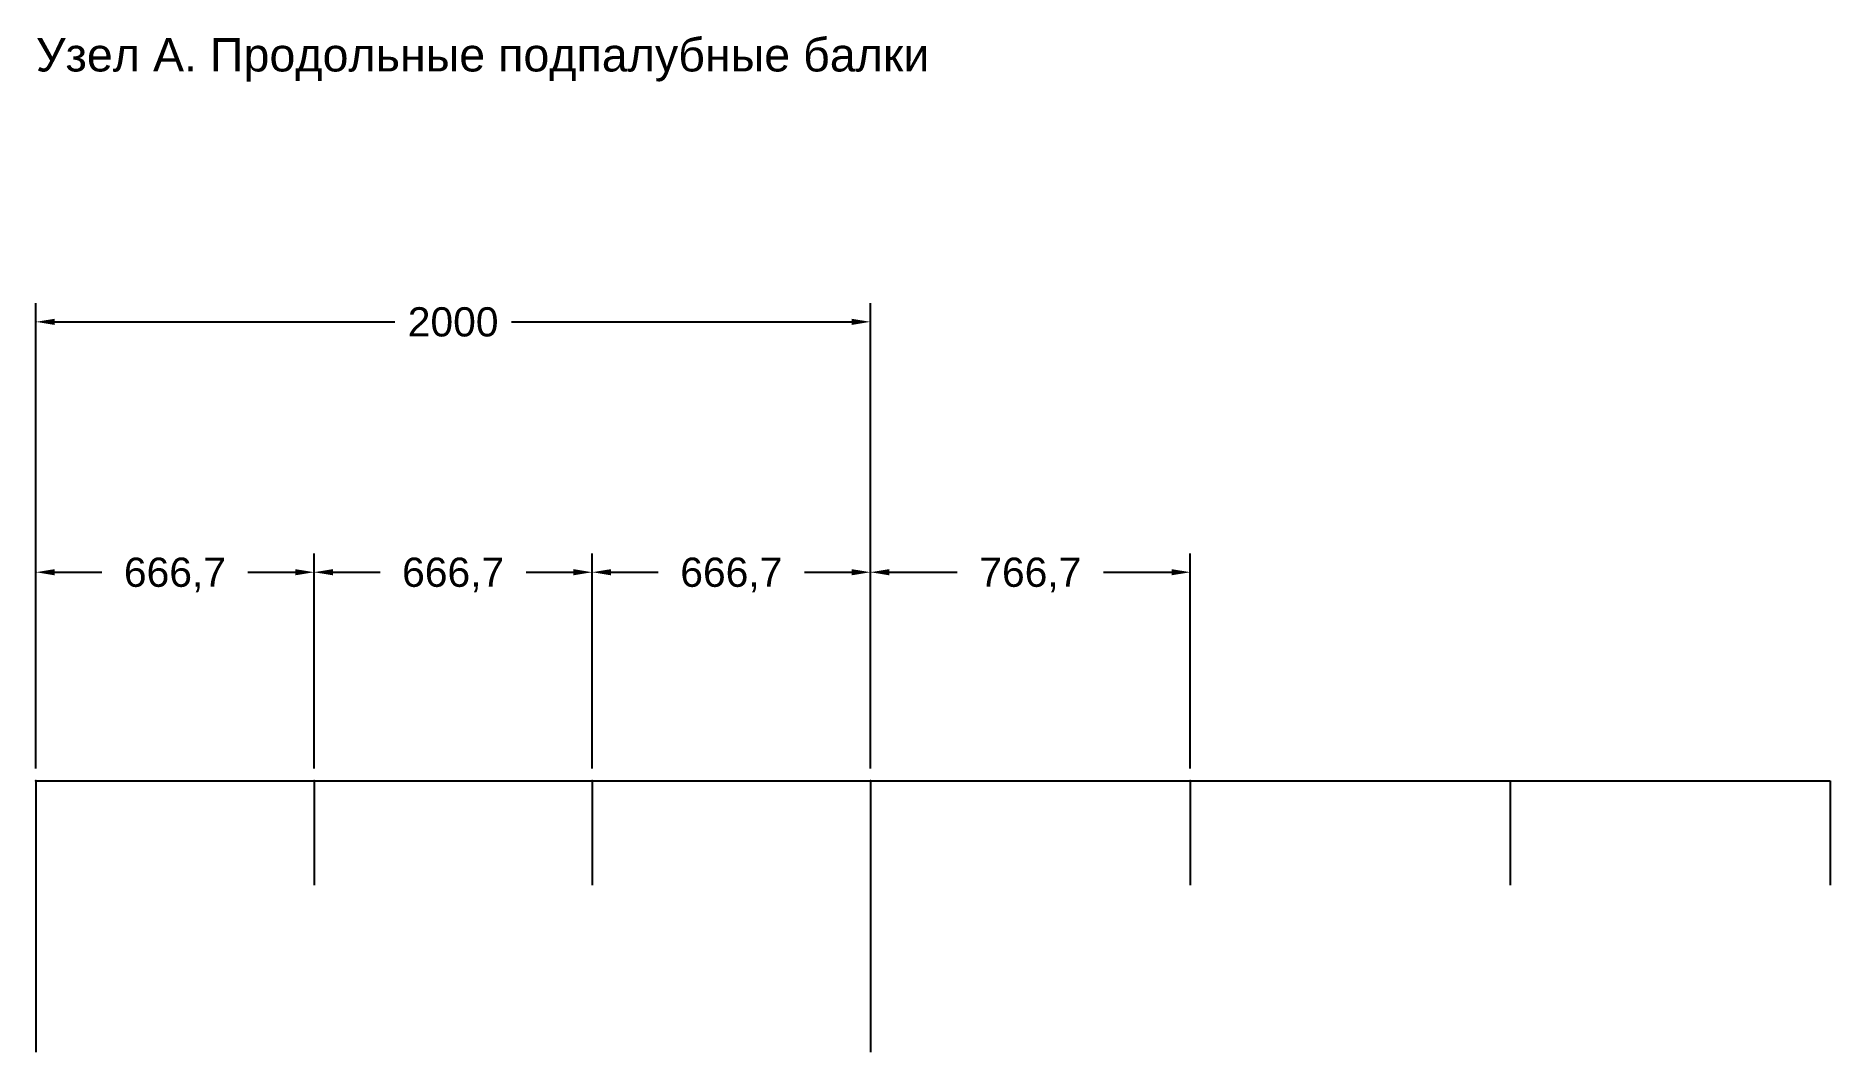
# Model space of a CAD drawing. Header units: millimetres. Extents: x -5500 to 159150, y -17410 to 188095.
# Drawn here: x 0 to 4300, y 71350 to 73785 of the extents above; entities that cross this region are included whole.
import ezdxf
from ezdxf.enums import TextEntityAlignment as Align

# ---------------------------------------------------------------- set-up
doc = ezdxf.new("R2010")
doc.units = ezdxf.units.MM
for name, color, linetype in [('ARR_0', 7, 'Continuous'), ('ARR_BOUNDARY', 1, 'Continuous'), ('ARR_Defpoints', 7, 'Continuous'), ('ARR_HULL', 7, 'Continuous'), ('ARR_NOTE', 7, 'Continuous'), ('ARR_SECONDARY', 4, 'Continuous')]:
    doc.layers.add(name, color=color, linetype=linetype)
doc.styles.add('unicode', font='arial.ttf')

msp = doc.modelspace()

# ---------------------------------------------------------------- texts
at = {"layer": 'ARR_0', "color": 7, "style": 'unicode'}
for s, p in [('2000', (1000, 73100)), ('666,7', (333.3, 72500)), ('666,7', (1000, 72500)), ('666,7', (1666.7, 72500)), ('766,7', (2383.3, 72500))]:
    msp.add_text(s, height=70, dxfattribs=at).set_placement(p, align=Align.MIDDLE_CENTER)
at = {"layer": 'ARR_NOTE', "style": 'unicode'}
msp.add_text('Узел А. Продольные подпалубные балки', height=80, dxfattribs=at).set_placement((0, 73700))

# ---------------------------------------------------------------- blocks, each defined once
blk = doc.blocks.new('_CLOSEDFILLED0')
at = {"layer": 'ARR_0', "color": 0, "linetype": 'ByBlock'}
blk.add_solid([(-1, 0.164), (0, 0), (-1, -0.164)], dxfattribs=at)

# ---------------------------------------------------------------- linework, layer by layer
at = {"layer": 'ARR_0', "color": 2}
for p, q in [((0, 72030), (0, 73145)), ((2000, 72030), (2000, 73145)), ((45, 73100), (860, 73100)), ((1140, 73100), (1955, 73100)), ((0, 72030), (0, 72545)), ((666.7, 72030), (666.7, 72545)), ((666.7, 72030), (666.7, 72545)), ((1333.3, 72030), (1333.3, 72545)), ((1333.3, 72030), (1333.3, 72545)), ((2000, 72030), (2000, 72545)), ((2000, 72030), (2000, 72545)), ((2766.7, 72030), (2766.7, 72545)), ((45, 72500), (158.3, 72500)), ((508.3, 72500), (621.7, 72500)), ((711.7, 72500), (825, 72500)), ((1175, 72500), (1288.3, 72500)), ((1378.3, 72500), (1491.7, 72500)), ((1841.7, 72500), (1955, 72500)), ((2045, 72500), (2208.3, 72500)), ((2558.3, 72500), (2721.7, 72500))]:
    msp.add_line(p, q, dxfattribs=at)
at = {"layer": 'ARR_BOUNDARY'}
msp.add_line((2000, 72000), (2000, 71350), dxfattribs=at)
at = {"layer": 'ARR_Defpoints'}
for p in [(0, 73100), (0, 72500), (666.7, 72500), (1333.3, 72500), (2000, 72500), (0, 72000), (0, 72000), (666.7, 72000), (666.7, 72000), (1333.3, 72000), (1333.3, 72000), (2000, 72000), (2000, 72000), (2000, 72000), (2766.7, 72000)]:
    msp.add_point(p, dxfattribs=at)
at = {"layer": 'ARR_HULL'}
for q in [(4300, 72000), (0, 71350)]:
    msp.add_line((0, 72000), q, dxfattribs=at)
at = {"layer": 'ARR_SECONDARY'}
for p, q in [((666.7, 72000), (666.7, 71750)), ((1333.3, 72000), (1333.3, 71750)), ((2766.7, 72000), (2766.7, 71750)), ((3533.3, 72000), (3533.3, 71750)), ((4300, 72000), (4300, 71750))]:
    msp.add_line(p, q, dxfattribs=at)

# ---------------------------------------------------------------- block references
at = {"layer": 'ARR_0', "color": 2, "xscale": 45, "yscale": 45, "rotation": 180}
for p in [(0, 73100), (0, 72500), (666.7, 72500), (1333.3, 72500), (2000, 72500)]:
    msp.add_blockref('_CLOSEDFILLED0', p, dxfattribs=at)
at = {"layer": 'ARR_0', "color": 2, "xscale": 45, "yscale": 45}
for p in [(2000, 73100), (666.7, 72500), (1333.3, 72500), (2000, 72500), (2766.7, 72500)]:
    msp.add_blockref('_CLOSEDFILLED0', p, dxfattribs=at)

msp.set_redraw_order([(e.dxf.handle, doc.entitydb.next_handle()) for e in msp.query("TEXT MTEXT ATTDEF DIMENSION ARC_DIMENSION")])  # texts and dimensions are drawn at this point

doc.saveas('drawing.dxf')
